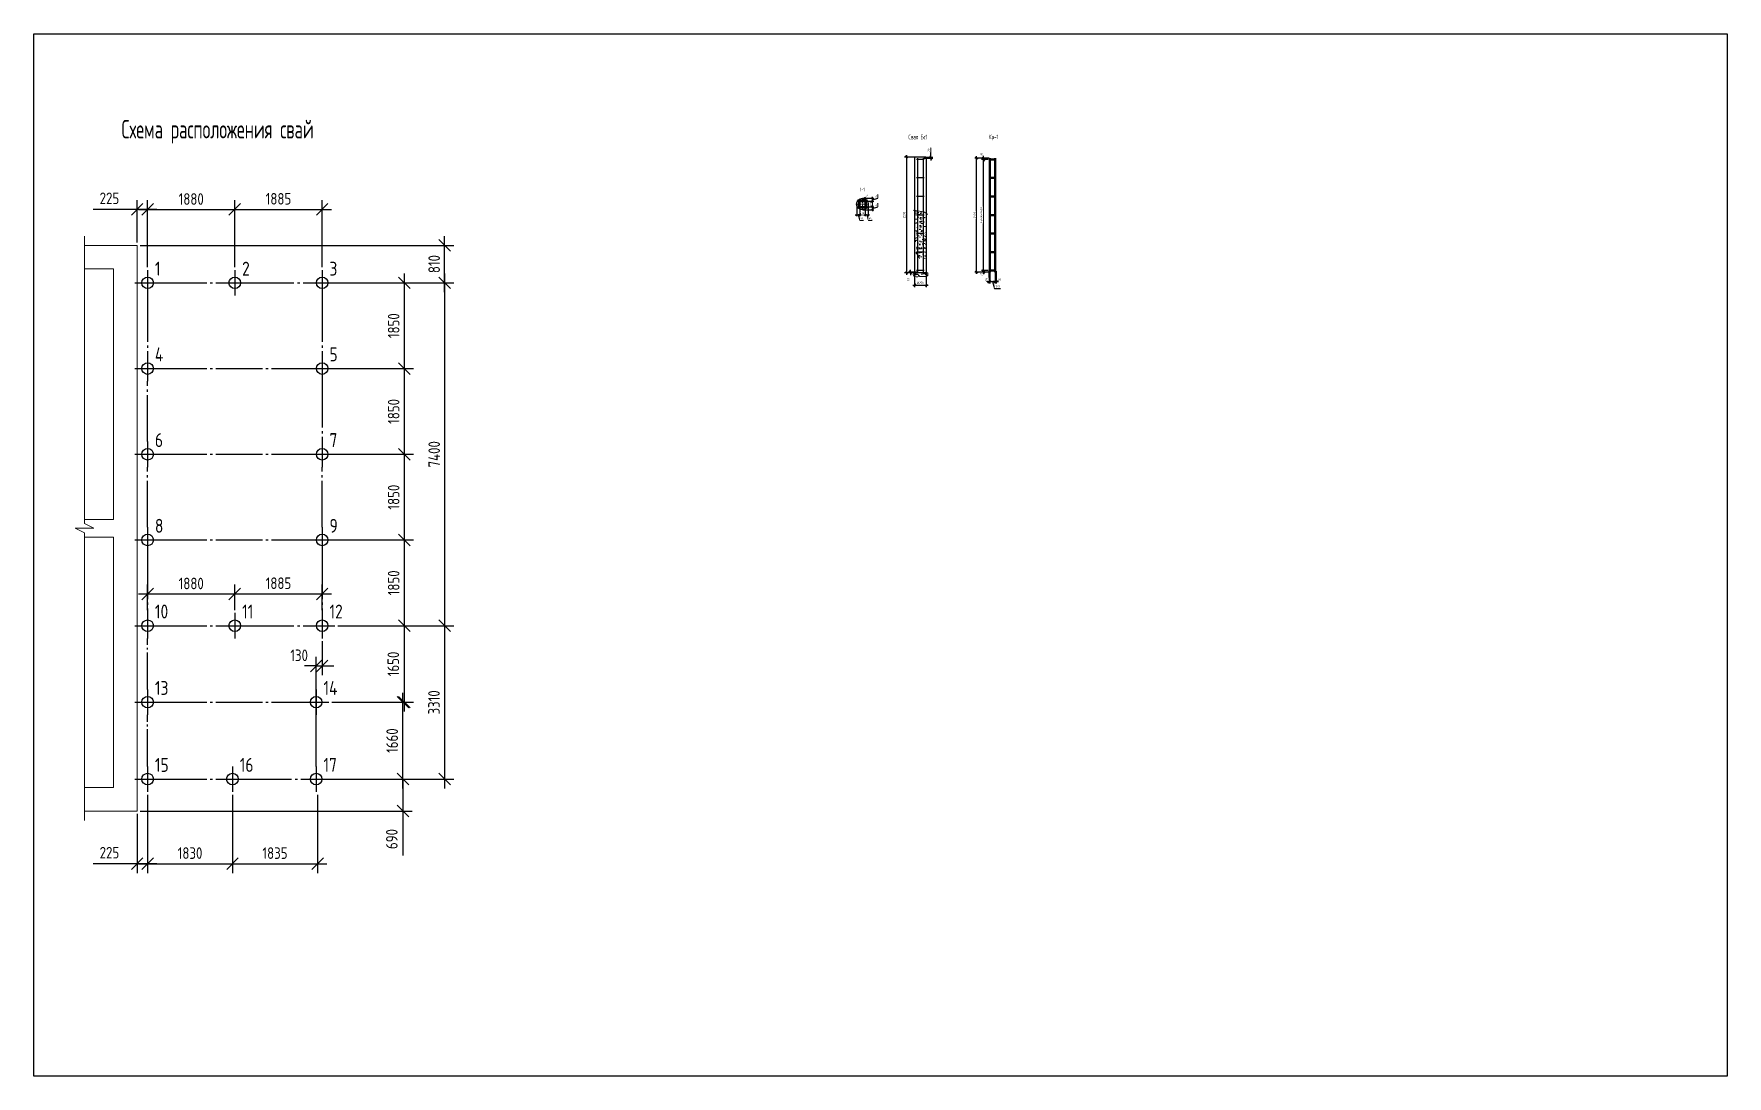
# Model space of a CAD drawing. Header units: millimetres. Extents: x -69913 to 106360, y -63759 to 35456.
# Drawn here: x 40483 to 77007, y -5721 to 16775 of the extents above; entities that cross this region are included whole.
import ezdxf
from ezdxf.lldxf.tags import DXFTag

# ---------------------------------------------------------------- set-up
doc = ezdxf.new("R2010")
doc.units = ezdxf.units.MM
doc.header["$MEASUREMENT"] = 0
for name, pattern in [('CENTER', [50.8, 31.75, -6.35, 6.35, -6.35]), ('CENTER2', [28.575, 19.05, -3.175, 3.175, -3.175]), ('ГОСТ 2.303 5', [24, 20, -1.5, 1, -1.5])]:
    doc.linetypes.add(name, pattern=pattern)
for name, color, linetype, lineweight in [('Арматура', 1, 'Continuous', 50), ('Кирпич силикат', 31, 'Continuous', 30), ('МОНОЛИТ', 2, 'Continuous', 30), ('ОСИ', 211, 'CENTER', 15), ('размерная', 5, 'Continuous', 15), ('размеры', 4, 'Continuous', 15), ('текст', 1, 'Continuous', 25), ('тонкая', 4, 'Continuous', 20), ('штриховка', 8, 'Continuous', 20)]:
    doc.layers.add(name, color=color, linetype=linetype, lineweight=lineweight)
doc.styles.add('style2', font='CS_Gost2304.shx')
doc.styles.add('ГОСТ 2.304', font='CS_Gost2304.shx')
tags = doc.linetypes.add('HIDDEN2', pattern=[4.7625, 3.175, -1.5875]).pattern_tags.tags
tags[6:7] = [DXFTag(74, 4), DXFTag(75, 0), DXFTag(340, '0'), DXFTag(46, 1.0), DXFTag(50, 0.0), DXFTag(44, 0.0), DXFTag(45, 0.0)]
tags[4:5] = [DXFTag(74, 4), DXFTag(75, 0), DXFTag(340, '0'), DXFTag(46, 1.0), DXFTag(50, 0.0), DXFTag(44, 0.0), DXFTag(45, 0.0)]
doc.dimstyles.new('СПДС', dxfattribs={"dimscale": 100, "dimtxt": 2.5, "dimasz": 2.5, "dimexe": 2, "dimexo": 0.625, "dimgap": 1, "dimtad": 1, "dimdec": 0, "dimtxsty": 'ГОСТ 2.304', "dimblk": 'OBLIQUE', "dimblk1": 'OBLIQUE', "dimblk2": 'OBLIQUE', "dimcen": 2.5, "dimdle": 2, "dimadec": 0, "dimazin": 2, "dimtfac": 0.75, "dimtdec": 4, "dimtmove": 1, "dimatfit": 3, "dimfxl": 1, "dimtfill": 1, "dimtolj": 1, "dimarcsym": 1})

msp = doc.modelspace()

# ---------------------------------------------------------------- texts
at = {"layer": 'текст', "color": 0, "linetype": 'Continuous', "lineweight": 25, "ltscale": 50, "style": 'style2', "width": 0.8}
msp.add_text('Схема расположения свай', height=400, dxfattribs=at).set_placement((42374.9, 14517.8))
at = {"layer": 'текст', "color": 0, "linetype": 'Continuous', "lineweight": 25, "ltscale": 20, "style": 'style2', "width": 0.8}
for s, p in [(' Свая Бс1', (59299.4, 14498.6)), ('Кр-1', (61081, 14501.7))]:
    msp.add_text(s, height=100, dxfattribs=at).set_placement(p)

# ---------------------------------------------------------------- blocks, each defined once
blk = doc.blocks.new('_Oblique')
at = {"color": 0, "linetype": 'ByBlock', "lineweight": -2}
blk.add_line((-0.5, -0.5), (0.5, 0.5), dxfattribs=at)
blk = doc.blocks.new('*D115')
at = {"layer": 'размеры', "color": 0, "lineweight": -2, "ltscale": 50, "transparency": 16777216}
for p, q in [((42937, 353), (42937, -1337)), ((44767, 353), (44767, -1337)), ((42737, -1137), (44967, -1137))]:
    blk.add_line(p, q, dxfattribs=at)
at = {"layer": 'размеры', "color": 0, "lineweight": -2, "ltscale": 50, "transparency": 16777216, "xscale": 250, "yscale": 250, "zscale": 250, "rotation": 180}
blk.add_blockref('_Oblique', (42937, -1137), dxfattribs=at)
at = {"layer": 'размеры', "color": 0, "lineweight": -2, "ltscale": 50, "transparency": 16777216, "xscale": 250, "yscale": 250, "zscale": 250}
blk.add_blockref('_Oblique', (44767, -1137), dxfattribs=at)
at = {"layer": 'размеры', "color": 0, "ltscale": 50, "transparency": 16777216, "insert": (43852, -907), "char_height": 250, "attachment_point": 5, "style": 'ГОСТ 2.304', "bg_fill": 3, "box_fill_scale": 1.25, "bg_fill_color": 256, "bg_fill_true_color": 13158600, "bg_fill_transparency": 0}
blk.add_mtext('\\A1;1830', dxfattribs=at)
blk = doc.blocks.new('*D116')
at = {"layer": 'размеры', "color": 0, "lineweight": -2, "ltscale": 50, "transparency": 16777216}
for p, q in [((44767, 353), (44767, -1337)), ((46602, 353), (46602, -1337)), ((44567, -1137), (46802, -1137))]:
    blk.add_line(p, q, dxfattribs=at)
at = {"layer": 'размеры', "color": 0, "lineweight": -2, "ltscale": 50, "transparency": 16777216, "xscale": 250, "yscale": 250, "zscale": 250, "rotation": 180}
blk.add_blockref('_Oblique', (44767, -1137), dxfattribs=at)
at = {"layer": 'размеры', "color": 0, "lineweight": -2, "ltscale": 50, "transparency": 16777216, "xscale": 250, "yscale": 250, "zscale": 250}
blk.add_blockref('_Oblique', (46602, -1137), dxfattribs=at)
at = {"layer": 'размеры', "color": 0, "ltscale": 50, "transparency": 16777216, "insert": (45684, -907), "char_height": 250, "attachment_point": 5, "style": 'ГОСТ 2.304', "bg_fill": 3, "box_fill_scale": 1.25, "bg_fill_color": 256, "bg_fill_true_color": 13158600, "bg_fill_transparency": 0}
blk.add_mtext('\\A1;1835', dxfattribs=at)
blk = doc.blocks.new('свая')
at = {"layer": 'МОНОЛИТ', "ltscale": 100}
blk.add_circle((0, 0), 125, dxfattribs=at)
at = {"layer": 'ОСИ', "linetype": 'ГОСТ 2.303 5', "lineweight": 25, "ltscale": 50}
for p, q in [((-275, 0), (275, 0)), ((0, 275), (0, -275))]:
    blk.add_line(p, q, dxfattribs=at)
at = {"layer": 'текст', "ltscale": 50, "style": 'ГОСТ 2.304'}
blk.add_attdef('НОМЕР_СВАИ', (158, 156), '', height=300, dxfattribs=at)
blk = doc.blocks.new('*D118')
at = {"layer": 'размеры', "color": 0, "lineweight": -2, "ltscale": 50, "transparency": 16777216}
for p, q in [((46964, 11401), (49543, 11401)), ((49343, 11601), (49343, 3801)), ((47039, 4001), (49543, 4001))]:
    blk.add_line(p, q, dxfattribs=at)
at = {"layer": 'размеры', "color": 0, "lineweight": -2, "ltscale": 50, "transparency": 16777216, "xscale": 250, "yscale": 250, "zscale": 250}
for p, rotation in [((49343, 11401), 90), ((49343, 4001), 270)]:
    blk.add_blockref('_Oblique', p, dxfattribs=dict(at, rotation=rotation))
at = {"layer": 'размеры', "color": 0, "ltscale": 50, "transparency": 16777216, "insert": (49118, 7701), "char_height": 250, "attachment_point": 5, "rotation": 90, "style": 'ГОСТ 2.304', "bg_fill": 3, "box_fill_scale": 1.25, "bg_fill_color": 256, "bg_fill_true_color": 13158600, "bg_fill_transparency": 0}
blk.add_mtext('\\A1;7400', dxfattribs=at)
blk = doc.blocks.new('*D119')
at = {"layer": 'размеры', "color": 0, "lineweight": -2, "ltscale": 50, "transparency": 16777216}
for p, q in [((46964, 11401), (48674, 11401)), ((48474, 11601), (48474, 9351)), ((46964, 9551), (48674, 9551))]:
    blk.add_line(p, q, dxfattribs=at)
at = {"layer": 'размеры', "color": 0, "lineweight": -2, "ltscale": 50, "transparency": 16777216, "xscale": 250, "yscale": 250, "zscale": 250}
for p, rotation in [((48474, 11401), 90), ((48474, 9551), 270)]:
    blk.add_blockref('_Oblique', p, dxfattribs=dict(at, rotation=rotation))
at = {"layer": 'размеры', "color": 0, "ltscale": 50, "transparency": 16777216, "insert": (48244, 10476), "char_height": 250, "attachment_point": 5, "rotation": 90, "style": 'ГОСТ 2.304', "bg_fill": 3, "box_fill_scale": 1.25, "bg_fill_color": 256, "bg_fill_true_color": 13158600, "bg_fill_transparency": 0}
blk.add_mtext('\\A1;1850', dxfattribs=at)
blk = doc.blocks.new('*D120')
at = {"layer": 'размеры', "color": 0, "lineweight": -2, "ltscale": 50, "transparency": 16777216}
for p, q in [((46964, 9551), (48674, 9551)), ((48474, 9751), (48474, 7501)), ((46964, 7701), (48674, 7701))]:
    blk.add_line(p, q, dxfattribs=at)
at = {"layer": 'размеры', "color": 0, "lineweight": -2, "ltscale": 50, "transparency": 16777216, "xscale": 250, "yscale": 250, "zscale": 250}
for p, rotation in [((48474, 9551), 90), ((48474, 7701), 270)]:
    blk.add_blockref('_Oblique', p, dxfattribs=dict(at, rotation=rotation))
at = {"layer": 'размеры', "color": 0, "ltscale": 50, "transparency": 16777216, "insert": (48244, 8626), "char_height": 250, "attachment_point": 5, "rotation": 90, "style": 'ГОСТ 2.304', "bg_fill": 3, "box_fill_scale": 1.25, "bg_fill_color": 256, "bg_fill_true_color": 13158600, "bg_fill_transparency": 0}
blk.add_mtext('\\A1;1850', dxfattribs=at)
blk = doc.blocks.new('*D121')
at = {"layer": 'размеры', "color": 0, "lineweight": -2, "ltscale": 50, "transparency": 16777216}
for p, q in [((46964, 7701), (48674, 7701)), ((48474, 7901), (48474, 5651)), ((46964, 5851), (48674, 5851))]:
    blk.add_line(p, q, dxfattribs=at)
at = {"layer": 'размеры', "color": 0, "lineweight": -2, "ltscale": 50, "transparency": 16777216, "xscale": 250, "yscale": 250, "zscale": 250}
for p, rotation in [((48474, 7701), 90), ((48474, 5851), 270)]:
    blk.add_blockref('_Oblique', p, dxfattribs=dict(at, rotation=rotation))
at = {"layer": 'размеры', "color": 0, "ltscale": 50, "transparency": 16777216, "insert": (48244, 6776), "char_height": 250, "attachment_point": 5, "rotation": 90, "style": 'ГОСТ 2.304', "bg_fill": 3, "box_fill_scale": 1.25, "bg_fill_color": 256, "bg_fill_true_color": 13158600, "bg_fill_transparency": 0}
blk.add_mtext('\\A1;1850', dxfattribs=at)
blk = doc.blocks.new('*D122')
at = {"layer": 'размеры', "color": 0, "lineweight": -2, "ltscale": 50, "transparency": 16777216}
for p, q in [((46964, 5851), (48674, 5851)), ((48474, 6051), (48474, 3801)), ((47039, 4001), (48674, 4001))]:
    blk.add_line(p, q, dxfattribs=at)
at = {"layer": 'размеры', "color": 0, "lineweight": -2, "ltscale": 50, "transparency": 16777216, "xscale": 250, "yscale": 250, "zscale": 250}
for p, rotation in [((48474, 5851), 90), ((48474, 4001), 270)]:
    blk.add_blockref('_Oblique', p, dxfattribs=dict(at, rotation=rotation))
at = {"layer": 'размеры', "color": 0, "ltscale": 50, "transparency": 16777216, "insert": (48244, 4926), "char_height": 250, "attachment_point": 5, "rotation": 90, "style": 'ГОСТ 2.304', "bg_fill": 3, "box_fill_scale": 1.25, "bg_fill_color": 256, "bg_fill_true_color": 13158600, "bg_fill_transparency": 0}
blk.add_mtext('\\A1;1850', dxfattribs=at)
blk = doc.blocks.new('*D123')
at = {"layer": 'размеры', "color": 0, "lineweight": -2, "ltscale": 50, "transparency": 16777216}
for p, q in [((49343, 4201), (49343, 491)), ((47039, 4001), (49543, 4001)), ((46909, 691), (49543, 691))]:
    blk.add_line(p, q, dxfattribs=at)
at = {"layer": 'размеры', "color": 0, "lineweight": -2, "ltscale": 50, "transparency": 16777216, "xscale": 250, "yscale": 250, "zscale": 250}
for p, rotation in [((49343, 4001), 90), ((49343, 691), 270)]:
    blk.add_blockref('_Oblique', p, dxfattribs=dict(at, rotation=rotation))
at = {"layer": 'размеры', "color": 0, "ltscale": 50, "transparency": 16777216, "insert": (49113, 2346), "char_height": 250, "attachment_point": 5, "rotation": 90, "style": 'ГОСТ 2.304', "bg_fill": 3, "box_fill_scale": 1.25, "bg_fill_color": 256, "bg_fill_true_color": 13158600, "bg_fill_transparency": 0}
blk.add_mtext('\\A1;3310', dxfattribs=at)
blk = doc.blocks.new('*D124')
at = {"layer": 'размеры', "color": 0, "lineweight": -2, "ltscale": 50, "transparency": 16777216}
for p, q in [((48474, 4201), (48474, 2151)), ((47039, 4001), (48674, 4001)), ((47039, 2351), (48674, 2351))]:
    blk.add_line(p, q, dxfattribs=at)
at = {"layer": 'размеры', "color": 0, "lineweight": -2, "ltscale": 50, "transparency": 16777216, "xscale": 250, "yscale": 250, "zscale": 250}
for p, rotation in [((48474, 4001), 90), ((48474, 2351), 270)]:
    blk.add_blockref('_Oblique', p, dxfattribs=dict(at, rotation=rotation))
at = {"layer": 'размеры', "color": 0, "ltscale": 50, "transparency": 16777216, "insert": (48236, 3176), "char_height": 250, "attachment_point": 5, "rotation": 90, "style": 'ГОСТ 2.304', "bg_fill": 3, "box_fill_scale": 1.25, "bg_fill_color": 256, "bg_fill_true_color": 13158600, "bg_fill_transparency": 0}
blk.add_mtext('\\A1;1650', dxfattribs=at)
blk = doc.blocks.new('*D125')
at = {"layer": 'размеры', "color": 0, "lineweight": -2, "ltscale": 100, "transparency": 16777216}
for p, q in [((42937, 353), (42937, -1337)), ((42712, -62), (42712, -1337)), ((42712, -1137), (41764, -1137)), ((43137, -1137), (42712, -1137))]:
    blk.add_line(p, q, dxfattribs=at)
at = {"layer": 'размеры', "color": 0, "lineweight": -2, "ltscale": 100, "transparency": 16777216, "xscale": 250, "yscale": 250, "zscale": 250, "rotation": 180}
blk.add_blockref('_Oblique', (42712, -1137), dxfattribs=at)
at = {"layer": 'размеры', "color": 0, "lineweight": -2, "ltscale": 100, "transparency": 16777216, "xscale": 250, "yscale": 250, "zscale": 250}
blk.add_blockref('_Oblique', (42937, -1137), dxfattribs=at)
at = {"layer": 'размеры', "color": 0, "ltscale": 100, "transparency": 16777216, "insert": (42113, -898), "char_height": 250, "attachment_point": 5, "style": 'ГОСТ 2.304', "bg_fill": 3, "box_fill_scale": 1.25, "bg_fill_color": 256, "bg_fill_true_color": 13158600, "bg_fill_transparency": 0}
blk.add_mtext('\\A1;225', dxfattribs=at)
blk = doc.blocks.new('*D126')
at = {"layer": 'размеры', "color": 0, "lineweight": -2, "ltscale": 100, "transparency": 16777216}
for p, q in [((46909, 2351), (48644, 2351)), ((48444, 491), (48444, 2551)), ((46909, 691), (48644, 691))]:
    blk.add_line(p, q, dxfattribs=at)
at = {"layer": 'размеры', "color": 0, "lineweight": -2, "ltscale": 100, "transparency": 16777216, "xscale": 250, "yscale": 250, "zscale": 250}
for p, rotation in [((48444, 2351), 90), ((48444, 691), 270)]:
    blk.add_blockref('_Oblique', p, dxfattribs=dict(at, rotation=rotation))
at = {"layer": 'размеры', "color": 0, "ltscale": 100, "transparency": 16777216, "insert": (48212, 1521), "char_height": 250, "attachment_point": 5, "rotation": 90, "style": 'ГОСТ 2.304', "bg_fill": 3, "box_fill_scale": 1.25, "bg_fill_color": 256, "bg_fill_true_color": 13158600, "bg_fill_transparency": 0}
blk.add_mtext('\\A1;1660', dxfattribs=at)
blk = doc.blocks.new('*D127')
at = {"layer": 'размеры', "color": 0, "lineweight": -2, "ltscale": 100, "transparency": 16777216}
for p, q in [((42712, 12272), (42712, 13185)), ((42937, 11739), (42937, 13185)), ((42712, 12985), (41764, 12985)), ((43137, 12985), (42712, 12985))]:
    blk.add_line(p, q, dxfattribs=at)
at = {"layer": 'размеры', "color": 0, "lineweight": -2, "ltscale": 100, "transparency": 16777216, "xscale": 250, "yscale": 250, "zscale": 250, "rotation": 180}
blk.add_blockref('_Oblique', (42712, 12985), dxfattribs=at)
at = {"layer": 'размеры', "color": 0, "lineweight": -2, "ltscale": 100, "transparency": 16777216, "xscale": 250, "yscale": 250, "zscale": 250}
blk.add_blockref('_Oblique', (42937, 12985), dxfattribs=at)
at = {"layer": 'размеры', "color": 0, "ltscale": 100, "transparency": 16777216, "insert": (42113, 13225), "char_height": 250, "attachment_point": 5, "style": 'ГОСТ 2.304', "bg_fill": 3, "box_fill_scale": 1.25, "bg_fill_color": 256, "bg_fill_true_color": 13158600, "bg_fill_transparency": 0}
blk.add_mtext('\\A1;225', dxfattribs=at)
blk = doc.blocks.new('*D128')
at = {"layer": 'размеры', "color": 0, "lineweight": -2, "ltscale": 100, "transparency": 16777216}
for p, q in [((42937, 11739), (42937, 13185)), ((44817, 11739), (44817, 13185)), ((42737, 12985), (45017, 12985))]:
    blk.add_line(p, q, dxfattribs=at)
at = {"layer": 'размеры', "color": 0, "lineweight": -2, "ltscale": 100, "transparency": 16777216, "xscale": 250, "yscale": 250, "zscale": 250, "rotation": 180}
blk.add_blockref('_Oblique', (42937, 12985), dxfattribs=at)
at = {"layer": 'размеры', "color": 0, "lineweight": -2, "ltscale": 100, "transparency": 16777216, "xscale": 250, "yscale": 250, "zscale": 250}
blk.add_blockref('_Oblique', (44817, 12985), dxfattribs=at)
at = {"layer": 'размеры', "color": 0, "ltscale": 100, "transparency": 16777216, "insert": (43877, 13210), "char_height": 250, "attachment_point": 5, "style": 'ГОСТ 2.304', "bg_fill": 3, "box_fill_scale": 1.25, "bg_fill_color": 256, "bg_fill_true_color": 13158600, "bg_fill_transparency": 0}
blk.add_mtext('\\A1;1880', dxfattribs=at)
blk = doc.blocks.new('*D129')
at = {"layer": 'размеры', "color": 0, "lineweight": -2, "ltscale": 100, "transparency": 16777216}
for p, q in [((44817, 11739), (44817, 13185)), ((46702, 11739), (46702, 13185)), ((44617, 12985), (46902, 12985))]:
    blk.add_line(p, q, dxfattribs=at)
at = {"layer": 'размеры', "color": 0, "lineweight": -2, "ltscale": 100, "transparency": 16777216, "xscale": 250, "yscale": 250, "zscale": 250, "rotation": 180}
blk.add_blockref('_Oblique', (44817, 12985), dxfattribs=at)
at = {"layer": 'размеры', "color": 0, "lineweight": -2, "ltscale": 100, "transparency": 16777216, "xscale": 250, "yscale": 250, "zscale": 250}
blk.add_blockref('_Oblique', (46702, 12985), dxfattribs=at)
at = {"layer": 'размеры', "color": 0, "ltscale": 100, "transparency": 16777216, "insert": (45759, 13215), "char_height": 250, "attachment_point": 5, "style": 'ГОСТ 2.304', "bg_fill": 3, "box_fill_scale": 1.25, "bg_fill_color": 256, "bg_fill_true_color": 13158600, "bg_fill_transparency": 0}
blk.add_mtext('\\A1;1885', dxfattribs=at)
blk = doc.blocks.new('*D142')
at = {"layer": 'размерная', "color": 0, "lineweight": -2, "ltscale": 15, "transparency": 16777216}
for p, q in [((59529, 11635), (59350, 11635)), ((59468, 11615), (59350, 11615)), ((59390, 11635), (59390, 11685)), ((59390, 11615), (59390, 11565))]:
    blk.add_line(p, q, dxfattribs=at)
at = {"layer": 'размерная', "color": 0, "ltscale": 15, "transparency": 16777216, "insert": (59344, 11470), "char_height": 50, "attachment_point": 5, "rotation": 90, "style": 'ГОСТ 2.304', "bg_fill": 3, "box_fill_scale": 1.25, "bg_fill_color": 256, "bg_fill_true_color": 13158600, "bg_fill_transparency": 0}
blk.add_mtext('\\A1;20', dxfattribs=at)
at = {"layer": 'размерная', "color": 0, "lineweight": -2, "ltscale": 15, "transparency": 16777216}
blk.add_line((59390, 11615), (59390, 11635), dxfattribs=at)
at = {"layer": 'размерная', "color": 0, "lineweight": -2, "ltscale": 15, "transparency": 16777216, "xscale": 50, "yscale": 50, "zscale": 50}
for p, rotation in [((59390, 11635), 270), ((59390, 11615), 90)]:
    blk.add_blockref('_Oblique', p, dxfattribs=dict(at, rotation=rotation))
blk = doc.blocks.new('*D143')
at = {"layer": 'размерная', "color": 0, "lineweight": -2, "ltscale": 15, "transparency": 16777216}
for p, q in [((59468, 14115), (59263, 14115)), ((59303, 14155), (59303, 11575)), ((59468, 11615), (59263, 11615))]:
    blk.add_line(p, q, dxfattribs=at)
at = {"layer": 'размерная', "color": 0, "lineweight": -2, "ltscale": 15, "transparency": 16777216, "xscale": 50, "yscale": 50, "zscale": 50}
for p, rotation in [((59303, 14115), 90), ((59303, 11615), 270)]:
    blk.add_blockref('_Oblique', p, dxfattribs=dict(at, rotation=rotation))
at = {"layer": 'размерная', "color": 0, "ltscale": 15, "transparency": 16777216, "insert": (59255, 12865), "char_height": 50, "attachment_point": 5, "rotation": 90, "style": 'ГОСТ 2.304', "bg_fill": 3, "box_fill_scale": 1.25, "bg_fill_color": 256, "bg_fill_true_color": 13158600, "bg_fill_transparency": 0}
blk.add_mtext('\\A1;2500', dxfattribs=at)
blk = doc.blocks.new('*D144')
at = {"layer": 'размерная', "color": 0, "lineweight": -2, "ltscale": 15, "transparency": 16777216}
for p, q in [((59831, 14115), (59831, 14315)), ((59681, 14095), (59871, 14095)), ((59743, 14115), (59871, 14115)), ((59831, 14095), (59831, 14115)), ((59831, 14095), (59831, 14045))]:
    blk.add_line(p, q, dxfattribs=at)
at = {"layer": 'размерная', "color": 0, "lineweight": -2, "ltscale": 15, "transparency": 16777216, "xscale": 50, "yscale": 50, "zscale": 50}
for p, rotation in [((59831, 14115), 270), ((59831, 14095), 90)]:
    blk.add_blockref('_Oblique', p, dxfattribs=dict(at, rotation=rotation))
at = {"layer": 'размерная', "color": 0, "ltscale": 15, "transparency": 16777216, "insert": (59784, 14265), "char_height": 50, "attachment_point": 5, "rotation": 90, "style": 'ГОСТ 2.304', "bg_fill": 3, "box_fill_scale": 1.25, "bg_fill_color": 256, "bg_fill_true_color": 13158600, "bg_fill_transparency": 0}
blk.add_mtext('\\A1;20', dxfattribs=at)
blk = doc.blocks.new('*D145')
at = {"layer": 'размерная', "color": 0, "lineweight": -2, "ltscale": 15, "transparency": 16777216}
for p, q in [((59440, 11351), (59770, 11351)), ((59480, 11602), (59480, 11311)), ((59730, 11602), (59730, 11311))]:
    blk.add_line(p, q, dxfattribs=at)
at = {"layer": 'размерная', "color": 0, "lineweight": -2, "ltscale": 15, "transparency": 16777216, "xscale": 50, "yscale": 50, "zscale": 50, "rotation": 180}
blk.add_blockref('_Oblique', (59480, 11351), dxfattribs=at)
at = {"layer": 'размерная', "color": 0, "lineweight": -2, "ltscale": 15, "transparency": 16777216, "xscale": 50, "yscale": 50, "zscale": 50}
blk.add_blockref('_Oblique', (59730, 11351), dxfattribs=at)
at = {"layer": 'размерная', "color": 0, "ltscale": 15, "transparency": 16777216, "insert": (59605, 11399), "char_height": 50, "attachment_point": 5, "style": 'ГОСТ 2.304', "bg_fill": 3, "box_fill_scale": 1.25, "bg_fill_color": 256, "bg_fill_true_color": 13158600, "bg_fill_transparency": 0}
blk.add_mtext('\\A1;{\\Q0;%%C}250', dxfattribs=at)
blk = doc.blocks.new('*D130')
at = {"layer": 'размерная', "color": 0, "lineweight": -2, "ltscale": 15, "transparency": 16777216}
for p, q in [((58425, 13161), (58601, 13161)), ((58571, 13011), (58571, 13191)), ((58425, 13041), (58601, 13041))]:
    blk.add_line(p, q, dxfattribs=at)
at = {"layer": 'размерная', "color": 0, "lineweight": -2, "ltscale": 15, "transparency": 16777216, "xscale": 37.5, "yscale": 37.5, "zscale": 37.5}
for p, rotation in [((58571, 13161), 90), ((58571, 13041), 270)]:
    blk.add_blockref('_Oblique', p, dxfattribs=dict(at, rotation=rotation))
at = {"layer": 'размерная', "color": 0, "ltscale": 15, "transparency": 16777216, "insert": (58536, 13101), "char_height": 37.5, "attachment_point": 5, "rotation": 90, "style": 'ГОСТ 2.304', "bg_fill": 3, "box_fill_scale": 1.25, "bg_fill_color": 256, "bg_fill_true_color": 13158600, "bg_fill_transparency": 0}
blk.add_mtext('\\A1;120', dxfattribs=at)
blk = doc.blocks.new('*D131')
at = {"layer": 'размерная', "color": 0, "lineweight": -2, "ltscale": 15, "transparency": 16777216}
for p, q in [((58365, 13226), (58601, 13226)), ((58425, 13161), (58601, 13161)), ((58571, 13131), (58571, 13256)), ((58571, 13193), (58685, 13228)), ((58685, 13228), (58685, 13307))]:
    blk.add_line(p, q, dxfattribs=at)
at = {"layer": 'размерная', "color": 0, "ltscale": 15, "transparency": 16777216, "insert": (58650, 13267), "char_height": 37.5, "attachment_point": 5, "rotation": 90, "style": 'ГОСТ 2.304', "bg_fill": 3, "box_fill_scale": 1.25, "bg_fill_color": 256, "bg_fill_true_color": 13158600, "bg_fill_transparency": 0}
blk.add_mtext('\\A1;65', dxfattribs=at)
at = {"layer": 'размерная', "color": 0, "lineweight": -2, "ltscale": 15, "transparency": 16777216, "xscale": 37.5, "yscale": 37.5, "zscale": 37.5}
for p, rotation in [((58571, 13226), 90), ((58571, 13161), 270)]:
    blk.add_blockref('_Oblique', p, dxfattribs=dict(at, rotation=rotation))
blk = doc.blocks.new('*D132')
at = {"layer": 'размерная', "color": 0, "lineweight": -2, "ltscale": 15, "transparency": 16777216}
for p, q in [((58365, 12976), (58601, 12976)), ((58425, 13041), (58601, 13041)), ((58571, 13071), (58571, 12946)), ((58571, 13008), (58685, 13043)), ((58685, 13043), (58685, 13122))]:
    blk.add_line(p, q, dxfattribs=at)
at = {"layer": 'размерная', "color": 0, "ltscale": 15, "transparency": 16777216, "insert": (58650, 13082), "char_height": 37.5, "attachment_point": 5, "rotation": 90, "style": 'ГОСТ 2.304', "bg_fill": 3, "box_fill_scale": 1.25, "bg_fill_color": 256, "bg_fill_true_color": 13158600, "bg_fill_transparency": 0}
blk.add_mtext('\\A1;65', dxfattribs=at)
at = {"layer": 'размерная', "color": 0, "lineweight": -2, "ltscale": 15, "transparency": 16777216, "xscale": 37.5, "yscale": 37.5, "zscale": 37.5}
for p, rotation in [((58571, 13041), 90), ((58571, 12976), 270)]:
    blk.add_blockref('_Oblique', p, dxfattribs=dict(at, rotation=rotation))
blk = doc.blocks.new('*D133')
at = {"layer": 'размерная', "color": 0, "lineweight": -2, "ltscale": 15, "transparency": 16777216}
for p, q in [((58363, 13172), (58433, 13242)), ((58409, 13168), (58363, 13214)), ((58438, 13196), (58391, 13242))]:
    blk.add_line(p, q, dxfattribs=at)
at = {"layer": 'размерная', "color": 0, "ltscale": 15, "transparency": 16777216, "insert": (58443, 13282), "char_height": 37.5, "attachment_point": 5, "rotation": 45, "style": 'ГОСТ 2.304', "bg_fill": 3, "box_fill_scale": 1.25, "bg_fill_color": 256, "bg_fill_true_color": 13158600, "bg_fill_transparency": 0}
blk.add_mtext('\\A1;40', dxfattribs=at)
at = {"layer": 'размерная', "color": 0, "lineweight": -2, "ltscale": 15, "transparency": 16777216, "xscale": 37.5, "yscale": 37.5, "zscale": 37.5}
for p, rotation in [((58384, 13193), 224.9999999548879), ((58412, 13221), 44.99999995488781)]:
    blk.add_blockref('_Oblique', p, dxfattribs=dict(at, rotation=rotation))
blk = doc.blocks.new('*D134')
at = {"layer": 'размерная', "color": 0, "lineweight": -2, "ltscale": 15, "transparency": 16777216}
for p, q in [((58386, 12868), (58511, 12868)), ((58416, 13032), (58416, 12838)), ((58448, 12868), (58483, 12754)), ((58481, 13092), (58481, 12838)), ((58483, 12754), (58562, 12754))]:
    blk.add_line(p, q, dxfattribs=at)
at = {"layer": 'размерная', "color": 0, "ltscale": 15, "transparency": 16777216, "insert": (58522, 12789), "char_height": 37.5, "attachment_point": 5, "style": 'ГОСТ 2.304', "bg_fill": 3, "box_fill_scale": 1.25, "bg_fill_color": 256, "bg_fill_true_color": 13158600, "bg_fill_transparency": 0}
blk.add_mtext('\\A1;65', dxfattribs=at)
at = {"layer": 'размерная', "color": 0, "lineweight": -2, "ltscale": 15, "transparency": 16777216, "xscale": 37.5, "yscale": 37.5, "zscale": 37.5, "rotation": 180}
blk.add_blockref('_Oblique', (58416, 12868), dxfattribs=at)
at = {"layer": 'размерная', "color": 0, "lineweight": -2, "ltscale": 15, "transparency": 16777216, "xscale": 37.5, "yscale": 37.5, "zscale": 37.5}
blk.add_blockref('_Oblique', (58481, 12868), dxfattribs=at)
blk = doc.blocks.new('*D135')
at = {"layer": 'размерная', "color": 0, "lineweight": -2, "ltscale": 15, "transparency": 16777216}
for p, q in [((58446, 12868), (58266, 12868)), ((58296, 13032), (58296, 12838)), ((58416, 13032), (58416, 12838))]:
    blk.add_line(p, q, dxfattribs=at)
at = {"layer": 'размерная', "color": 0, "lineweight": -2, "ltscale": 15, "transparency": 16777216, "xscale": 37.5, "yscale": 37.5, "zscale": 37.5, "rotation": 180}
blk.add_blockref('_Oblique', (58296, 12868), dxfattribs=at)
at = {"layer": 'размерная', "color": 0, "lineweight": -2, "ltscale": 15, "transparency": 16777216, "xscale": 37.5, "yscale": 37.5, "zscale": 37.5}
blk.add_blockref('_Oblique', (58416, 12868), dxfattribs=at)
at = {"layer": 'размерная', "color": 0, "ltscale": 15, "transparency": 16777216, "insert": (58356, 12903), "char_height": 37.5, "attachment_point": 5, "style": 'ГОСТ 2.304', "bg_fill": 3, "box_fill_scale": 1.25, "bg_fill_color": 256, "bg_fill_true_color": 13158600, "bg_fill_transparency": 0}
blk.add_mtext('\\A1;120', dxfattribs=at)
blk = doc.blocks.new('*D136')
at = {"layer": 'размерная', "color": 0, "lineweight": -2, "ltscale": 15, "transparency": 16777216}
for p, q in [((58201, 12868), (58326, 12868)), ((58231, 13092), (58231, 12838)), ((58263, 12868), (58298, 12754)), ((58296, 12913), (58296, 12838)), ((58298, 12754), (58377, 12754))]:
    blk.add_line(p, q, dxfattribs=at)
at = {"layer": 'размерная', "color": 0, "ltscale": 15, "transparency": 16777216, "insert": (58337, 12789), "char_height": 37.5, "attachment_point": 5, "style": 'ГОСТ 2.304', "bg_fill": 3, "box_fill_scale": 1.25, "bg_fill_color": 256, "bg_fill_true_color": 13158600, "bg_fill_transparency": 0}
blk.add_mtext('\\A1;65', dxfattribs=at)
at = {"layer": 'размерная', "color": 0, "lineweight": -2, "ltscale": 15, "transparency": 16777216, "xscale": 37.5, "yscale": 37.5, "zscale": 37.5, "rotation": 180}
blk.add_blockref('_Oblique', (58231, 12868), dxfattribs=at)
at = {"layer": 'размерная', "color": 0, "lineweight": -2, "ltscale": 15, "transparency": 16777216, "xscale": 37.5, "yscale": 37.5, "zscale": 37.5}
blk.add_blockref('_Oblique', (58296, 12868), dxfattribs=at)
blk = doc.blocks.new('*D137')
at = {"layer": 'размерная', "color": 0, "lineweight": -2, "ltscale": 20, "transparency": 16777216}
for p, q in [((60967, 11665), (60967, 11715)), ((61068, 11665), (60927, 11665)), ((61088, 11635), (60927, 11635)), ((60967, 11635), (60967, 11585))]:
    blk.add_line(p, q, dxfattribs=at)
at = {"layer": 'размерная', "color": 0, "ltscale": 20, "transparency": 16777216, "insert": (60921, 11585), "char_height": 50, "attachment_point": 5, "rotation": 90, "style": 'ГОСТ 2.304', "bg_fill": 3, "box_fill_scale": 1.25, "bg_fill_color": 256, "bg_fill_true_color": 13158600, "bg_fill_transparency": 0}
blk.add_mtext('\\A1;30', dxfattribs=at)
at = {"layer": 'размерная', "color": 0, "lineweight": -2, "ltscale": 20, "transparency": 16777216}
blk.add_line((60967, 11635), (60967, 11665), dxfattribs=at)
at = {"layer": 'размерная', "color": 0, "lineweight": -2, "ltscale": 20, "transparency": 16777216, "xscale": 50, "yscale": 50, "zscale": 50}
for p, rotation in [((60967, 11665), 270), ((60967, 11635), 90)]:
    blk.add_blockref('_Oblique', p, dxfattribs=dict(at, rotation=rotation))
blk = doc.blocks.new('*D146')
at = {"layer": 'размерная', "color": 0, "lineweight": -2, "ltscale": 20, "transparency": 16777216}
for p, q in [((61068, 14065), (60927, 14065)), ((60967, 11625), (60967, 14105)), ((61068, 11665), (60927, 11665))]:
    blk.add_line(p, q, dxfattribs=at)
at = {"layer": 'размерная', "color": 0, "lineweight": -2, "ltscale": 20, "transparency": 16777216, "xscale": 50, "yscale": 50, "zscale": 50}
for p, rotation in [((60967, 14065), 90), ((60967, 11665), 270)]:
    blk.add_blockref('_Oblique', p, dxfattribs=dict(at, rotation=rotation))
at = {"layer": 'размерная', "color": 0, "ltscale": 20, "transparency": 16777216, "insert": (60920, 12865), "char_height": 50, "attachment_point": 5, "rotation": 90, "style": 'ГОСТ 2.304', "bg_fill": 3, "box_fill_scale": 1.25, "bg_fill_color": 256, "bg_fill_true_color": 13158600, "bg_fill_transparency": 0}
blk.add_mtext('\\A1;6x400=2400', dxfattribs=at)
blk = doc.blocks.new('*D138')
at = {"layer": 'размерная', "color": 0, "lineweight": -2, "ltscale": 20, "transparency": 16777216}
for p, q in [((61088, 14095), (60927, 14095)), ((61068, 14065), (60927, 14065)), ((60967, 14095), (60967, 14145)), ((60967, 14065), (60967, 14015))]:
    blk.add_line(p, q, dxfattribs=at)
at = {"layer": 'размерная', "color": 0, "ltscale": 20, "transparency": 16777216, "insert": (60921, 14173), "char_height": 50, "attachment_point": 5, "rotation": 90, "style": 'ГОСТ 2.304', "bg_fill": 3, "box_fill_scale": 1.25, "bg_fill_color": 256, "bg_fill_true_color": 13158600, "bg_fill_transparency": 0}
blk.add_mtext('\\A1;30', dxfattribs=at)
at = {"layer": 'размерная', "color": 0, "lineweight": -2, "ltscale": 20, "transparency": 16777216}
blk.add_line((60967, 14065), (60967, 14095), dxfattribs=at)
at = {"layer": 'размерная', "color": 0, "lineweight": -2, "ltscale": 20, "transparency": 16777216, "xscale": 50, "yscale": 50, "zscale": 50}
for p, rotation in [((60967, 14095), 270), ((60967, 14065), 90)]:
    blk.add_blockref('_Oblique', p, dxfattribs=dict(at, rotation=rotation))
blk = doc.blocks.new('*D139')
at = {"layer": 'размерная', "color": 0, "lineweight": -2, "ltscale": 20, "transparency": 16777216}
for p, q in [((61060, 11429), (61260, 11429)), ((61100, 11623), (61100, 11389)), ((61160, 11429), (61205, 11279)), ((61220, 11623), (61220, 11389)), ((61205, 11279), (61332, 11279))]:
    blk.add_line(p, q, dxfattribs=at)
at = {"layer": 'размерная', "color": 0, "ltscale": 20, "transparency": 16777216, "insert": (61268, 11326), "char_height": 50, "attachment_point": 5, "style": 'ГОСТ 2.304', "bg_fill": 3, "box_fill_scale": 1.25, "bg_fill_color": 256, "bg_fill_true_color": 13158600, "bg_fill_transparency": 0}
blk.add_mtext('\\A1;120', dxfattribs=at)
at = {"layer": 'размерная', "color": 0, "lineweight": -2, "ltscale": 20, "transparency": 16777216, "xscale": 50, "yscale": 50, "zscale": 50, "rotation": 180}
blk.add_blockref('_Oblique', (61100, 11429), dxfattribs=at)
at = {"layer": 'размерная', "color": 0, "lineweight": -2, "ltscale": 20, "transparency": 16777216, "xscale": 50, "yscale": 50, "zscale": 50}
blk.add_blockref('_Oblique', (61220, 11429), dxfattribs=at)
blk = doc.blocks.new('*D140')
at = {"layer": 'размерная', "color": 0, "lineweight": -2, "ltscale": 20, "transparency": 16777216}
for p, q in [((61080, 11429), (61030, 11429)), ((61080, 11652), (61080, 11389)), ((61100, 11623), (61100, 11389)), ((61100, 11429), (61150, 11429))]:
    blk.add_line(p, q, dxfattribs=at)
at = {"layer": 'размерная', "color": 0, "ltscale": 20, "transparency": 16777216, "insert": (61030, 11476), "char_height": 50, "attachment_point": 5, "style": 'ГОСТ 2.304', "bg_fill": 3, "box_fill_scale": 1.25, "bg_fill_color": 256, "bg_fill_true_color": 13158600, "bg_fill_transparency": 0}
blk.add_mtext('\\A1;20', dxfattribs=at)
at = {"layer": 'размерная', "color": 0, "lineweight": -2, "ltscale": 20, "transparency": 16777216}
blk.add_line((61100, 11429), (61080, 11429), dxfattribs=at)
at = {"layer": 'размерная', "color": 0, "lineweight": -2, "ltscale": 20, "transparency": 16777216, "xscale": 50, "yscale": 50, "zscale": 50}
blk.add_blockref('_Oblique', (61080, 11429), dxfattribs=at)
at = {"layer": 'размерная', "color": 0, "lineweight": -2, "ltscale": 20, "transparency": 16777216, "xscale": 50, "yscale": 50, "zscale": 50, "rotation": 180}
blk.add_blockref('_Oblique', (61100, 11429), dxfattribs=at)
blk = doc.blocks.new('*D141')
at = {"layer": 'размерная', "color": 0, "lineweight": -2, "ltscale": 20, "transparency": 16777216}
for p, q in [((61220, 11429), (61170, 11429)), ((61220, 11623), (61220, 11389)), ((61240, 11652), (61240, 11389)), ((61240, 11429), (61290, 11429))]:
    blk.add_line(p, q, dxfattribs=at)
at = {"layer": 'размерная', "color": 0, "ltscale": 20, "transparency": 16777216, "insert": (61314, 11476), "char_height": 50, "attachment_point": 5, "style": 'ГОСТ 2.304', "bg_fill": 3, "box_fill_scale": 1.25, "bg_fill_color": 256, "bg_fill_true_color": 13158600, "bg_fill_transparency": 0}
blk.add_mtext('\\A1;20', dxfattribs=at)
at = {"layer": 'размерная', "color": 0, "lineweight": -2, "ltscale": 20, "transparency": 16777216}
blk.add_line((61220, 11429), (61240, 11429), dxfattribs=at)
at = {"layer": 'размерная', "color": 0, "lineweight": -2, "ltscale": 20, "transparency": 16777216, "xscale": 50, "yscale": 50, "zscale": 50}
blk.add_blockref('_Oblique', (61220, 11429), dxfattribs=at)
at = {"layer": 'размерная', "color": 0, "lineweight": -2, "ltscale": 20, "transparency": 16777216, "xscale": 50, "yscale": 50, "zscale": 50, "rotation": 180}
blk.add_blockref('_Oblique', (61240, 11429), dxfattribs=at)
blk = doc.blocks.new('*D147')
at = {"layer": 'размерная', "color": 0, "lineweight": -2, "ltscale": 20, "transparency": 16777216}
for p, q in [((61088, 14095), (60777, 14095)), ((60817, 11595), (60817, 14135)), ((61088, 11635), (60777, 11635))]:
    blk.add_line(p, q, dxfattribs=at)
at = {"layer": 'размерная', "color": 0, "lineweight": -2, "ltscale": 20, "transparency": 16777216, "xscale": 50, "yscale": 50, "zscale": 50}
for p, rotation in [((60817, 14095), 90), ((60817, 11635), 270)]:
    blk.add_blockref('_Oblique', p, dxfattribs=dict(at, rotation=rotation))
at = {"layer": 'размерная', "color": 0, "ltscale": 20, "transparency": 16777216, "insert": (60770, 12865), "char_height": 50, "attachment_point": 5, "rotation": 90, "style": 'ГОСТ 2.304', "bg_fill": 3, "box_fill_scale": 1.25, "bg_fill_color": 256, "bg_fill_true_color": 13158600, "bg_fill_transparency": 0}
blk.add_mtext('\\A1;2460', dxfattribs=at)
blk = doc.blocks.new('*D171')
at = {"layer": 'размеры', "color": 0, "lineweight": -2, "ltscale": 100, "transparency": 16777216}
for p, q in [((46634, 691), (48644, 691)), ((48444, 691), (48444, -200)), ((42774, 0), (48644, 0)), ((48444, 0), (48444, -956))]:
    blk.add_line(p, q, dxfattribs=at)
at = {"layer": 'размеры', "color": 0, "lineweight": -2, "ltscale": 100, "transparency": 16777216, "xscale": 250, "yscale": 250, "zscale": 250}
for p, rotation in [((48444, 691), 90), ((48444, 0), 270)]:
    blk.add_blockref('_Oblique', p, dxfattribs=dict(at, rotation=rotation))
at = {"layer": 'размеры', "color": 0, "ltscale": 100, "transparency": 16777216, "insert": (48204, -603), "char_height": 250, "attachment_point": 5, "rotation": 90, "style": 'ГОСТ 2.304', "bg_fill": 3, "box_fill_scale": 1.25, "bg_fill_color": 256, "bg_fill_true_color": 13158600, "bg_fill_transparency": 0}
blk.add_mtext('\\A1;690', dxfattribs=at)
blk = doc.blocks.new('*D172')
at = {"layer": 'размеры', "color": 0, "lineweight": -2, "ltscale": 100, "transparency": 16777216}
for p, q in [((42774, 12210), (49543, 12210)), ((49343, 11201), (49343, 12410)), ((47039, 11401), (49543, 11401))]:
    blk.add_line(p, q, dxfattribs=at)
at = {"layer": 'размеры', "color": 0, "lineweight": -2, "ltscale": 100, "transparency": 16777216, "xscale": 250, "yscale": 250, "zscale": 250}
for p, rotation in [((49343, 12210), 90), ((49343, 11401), 270)]:
    blk.add_blockref('_Oblique', p, dxfattribs=dict(at, rotation=rotation))
at = {"layer": 'размеры', "color": 0, "ltscale": 100, "transparency": 16777216, "insert": (49118, 11806), "char_height": 250, "attachment_point": 5, "rotation": 90, "style": 'ГОСТ 2.304', "bg_fill": 3, "box_fill_scale": 1.25, "bg_fill_color": 256, "bg_fill_true_color": 13158600, "bg_fill_transparency": 0}
blk.add_mtext('\\A1;810', dxfattribs=at)
blk = doc.blocks.new('*D202')
at = {"layer": 'размеры', "color": 0, "lineweight": -2, "ltscale": 100, "transparency": 16777216}
for p, q in [((42937, 4339), (42937, 4887)), ((44817, 4339), (44817, 4887)), ((42737, 4687), (45017, 4687))]:
    blk.add_line(p, q, dxfattribs=at)
at = {"layer": 'размеры', "color": 0, "lineweight": -2, "ltscale": 100, "transparency": 16777216, "xscale": 250, "yscale": 250, "zscale": 250, "rotation": 180}
blk.add_blockref('_Oblique', (42937, 4687), dxfattribs=at)
at = {"layer": 'размеры', "color": 0, "lineweight": -2, "ltscale": 100, "transparency": 16777216, "xscale": 250, "yscale": 250, "zscale": 250}
blk.add_blockref('_Oblique', (44817, 4687), dxfattribs=at)
at = {"layer": 'размеры', "color": 0, "ltscale": 100, "transparency": 16777216, "insert": (43877, 4912), "char_height": 250, "attachment_point": 5, "style": 'ГОСТ 2.304', "bg_fill": 3, "box_fill_scale": 1.25, "bg_fill_color": 256, "bg_fill_true_color": 13158600, "bg_fill_transparency": 0}
blk.add_mtext('\\A1;1880', dxfattribs=at)
blk = doc.blocks.new('*D203')
at = {"layer": 'размеры', "color": 0, "lineweight": -2, "ltscale": 100, "transparency": 16777216}
for p, q in [((44817, 4339), (44817, 4887)), ((46702, 4339), (46702, 4887)), ((44617, 4687), (46902, 4687))]:
    blk.add_line(p, q, dxfattribs=at)
at = {"layer": 'размеры', "color": 0, "lineweight": -2, "ltscale": 100, "transparency": 16777216, "xscale": 250, "yscale": 250, "zscale": 250, "rotation": 180}
blk.add_blockref('_Oblique', (44817, 4687), dxfattribs=at)
at = {"layer": 'размеры', "color": 0, "lineweight": -2, "ltscale": 100, "transparency": 16777216, "xscale": 250, "yscale": 250, "zscale": 250}
blk.add_blockref('_Oblique', (46702, 4687), dxfattribs=at)
at = {"layer": 'размеры', "color": 0, "ltscale": 100, "transparency": 16777216, "insert": (45759, 4918), "char_height": 250, "attachment_point": 5, "style": 'ГОСТ 2.304', "bg_fill": 3, "box_fill_scale": 1.25, "bg_fill_color": 256, "bg_fill_true_color": 13158600, "bg_fill_transparency": 0}
blk.add_mtext('\\A1;1885', dxfattribs=at)
blk = doc.blocks.new('*D213')
at = {"layer": 'размеры', "color": 0, "lineweight": -2, "ltscale": 100, "transparency": 16777216}
for p, q in [((46702, 3664), (46702, 2932)), ((46572, 1028), (46572, 3332)), ((46572, 3132), (46322, 3132)), ((46702, 3132), (46952, 3132))]:
    blk.add_line(p, q, dxfattribs=at)
at = {"layer": 'размеры', "color": 0, "ltscale": 100, "transparency": 16777216, "insert": (46205, 3362), "char_height": 250, "attachment_point": 5, "style": 'ГОСТ 2.304', "bg_fill": 3, "box_fill_scale": 1.25, "bg_fill_color": 256, "bg_fill_true_color": 13158600, "bg_fill_transparency": 0}
blk.add_mtext('\\A1;130', dxfattribs=at)
at = {"layer": 'размеры', "color": 0, "lineweight": -2, "ltscale": 100, "transparency": 16777216}
blk.add_line((46572, 3132), (46702, 3132), dxfattribs=at)
at = {"layer": 'размеры', "color": 0, "lineweight": -2, "ltscale": 100, "transparency": 16777216, "xscale": 250, "yscale": 250, "zscale": 250}
blk.add_blockref('_Oblique', (46572, 3132), dxfattribs=at)
at = {"layer": 'размеры', "color": 0, "lineweight": -2, "ltscale": 100, "transparency": 16777216, "xscale": 250, "yscale": 250, "zscale": 250, "rotation": 180}
blk.add_blockref('_Oblique', (46702, 3132), dxfattribs=at)

# ---------------------------------------------------------------- dimensions: what is measured, and where the dimension line sits
at = {"layer": 'размеры', "ltscale": 50}
dim = msp.add_linear_dim(base=(49343, 4001), p1=(46901.7, 11401), p2=(46976.7, 4001), angle=90, dimstyle='СПДС', dxfattribs=at)
dim.commit()
dim.dimension.update_dxf_attribs({"geometry": '*D118', "text_midpoint": (49118, 7701)})

# ---------------------------------------------------------------- hatches: boundary and pattern name
at = {"layer": 'штриховка', "ltscale": 15}
h = msp.add_hatch(dxfattribs=at)
h.set_pattern_fill('AR-CONC', color=256)
h.set_pattern_definition([(50, (96360165.75, 182578498.13), (182.184669, -15.93908554), [19.05, -209.55]), (355, (96360165.75, 182578498.13), (-35.24342142, 191.05684524), [15.24, -167.64058417]), (100.4514447, (96360180.93, 182578496.8), (146.94124709, 175.11775191), [16.1900088, -178.0902446]), (46.1842, (96360165.75, 182578548.93), (271.0790409, -42.04232793), [28.575, -314.325]), (96.63555761, (96360188.34, 182578545.43), (237.40413405, 247.4261246), [24.28502314, -267.13560816]), (351.18415117, (96360165.75, 182578548.93), (237.40413406, 247.4261246), [22.85996707, -251.45973192]), (21, (96360191.15, 182578536.23), (151.61439127, -102.26519819), [19.05, -209.55]), (326, (96360191.15, 182578536.23), (61.80202835, 184.18796612), [15.24, -167.64]), (71.451445, (96360203.78, 182578527.71), (213.41641928, 81.92276889), [16.1900088, -178.0899376]), (37.5, (96360165.75, 182578498.133), (3.08860325, 84.555038873), [0, -165.608, 0, -170.18, 0, -168.275]), (7.5, (96360165.75, 182578498.13), (66.81966251, 100.18057482), [0, -97.028, 0, -161.798, 0, -64.135]), (327.5, (96360109.106, 182578498.133), (135.590595167, -5.728743993), [0, -63.5, 0, -198.12, 0, -262.89]), (317.5, (96360083.7, 182578498.13), (148.129181386, 25.42649103), [0, -82.55, 0, -131.572, 0, -186.69])])
h.paths.add_polyline_path([(59480.2, 12963.6), (59480.2, 11914.9), (59730.2, 11914.9), (59730.2, 12920.9)])
at = {"layer": 'штриховка', "ltscale": 0.5}
h = msp.add_hatch(dxfattribs=at)
h.set_pattern_fill('AR-SAND', color=256, scale=2.5)
h.set_pattern_definition([(37.5, (-1197926.95, -16466506.17), (-4.00007824, 122.35330933), [0, -96.52, 0, -107.95, 0, -103.1875]), (7.5, (-1197926.95, -16466506.17), (112.3808208, 179.2062751), [0, -52.07, 0, -86.995, 0, -33.3375]), (327.5, (-1198005.05, -16466506.17), (197.74809256, 0.3592962), [0, -31.75, 0, -114.3, 0, -149.225]), (317.5, (-1198005.05, -16466506.17), (190.8891131, 55.7323308), [0, -15.875, 0, -74.93, 0, -85.725])])
edge = h.paths.add_edge_path()
edge.add_spline(control_points=[(59456.4, 11614.9), (59461.6, 11572.4), (59452.3, 11575.4), (59479.4, 11537.4), (59519.4, 11536.5), (59641.1, 11538.1), (59730.2, 11541.1), (59755.3, 11548.1), (59763.9, 11584.7), (59765.8, 11614.9)], knot_values=[0, 0, 0, 0, 72.048413, 105.2822661, 164.0206653, 267.00424, 356.6644905, 427.5556285, 528.5093308, 528.5093308, 528.5093308, 528.5093308], degree=3, periodic=0)
edge.add_line((59765.8, 11614.9), (59632.5, 11618))
edge.add_line((59632.5, 11618), (59632.5, 11618))
edge.add_line((59632.5, 11618), (59632.5, 11618.2))
edge.add_line((59632.5, 11618.2), (59456.4, 11614.9))

# ---------------------------------------------------------------- linework, layer by layer
at = {"layer": 'Арматура', "lineweight": 30, "ltscale": 40}
for p, q in [((59690.2, 14064.9), (59520.2, 14064.9)), ((59541.6, 14094.9), (59541.6, 12953.4)), ((59668.9, 14094.9), (59668.9, 12935.3)), ((59690.2, 13664.9), (59520.2, 13664.9)), ((59690.2, 13264.9), (59520.2, 13264.9))]:
    msp.add_line(p, q, dxfattribs=at)
at = {"layer": 'Арматура', "ltscale": 100}
for p, q in [((61100.1, 14094.9), (61100.1, 11635.1)), ((61220.1, 14094.9), (61220.1, 11635.1)), ((58275.8, 13174.9), (58435.8, 13174.9)), ((58275.8, 13174.9), (58275.8, 13166.9)), ((58275.8, 13166.9), (58435.8, 13166.9)), ((58281.8, 13180.9), (58281.8, 13020.9)), ((58281.8, 13180.9), (58289.8, 13180.9)), ((58289.8, 13180.9), (58289.8, 13020.9)), ((61240.1, 12464.9), (61080.1, 12464.9)), ((61240.1, 11664.9), (61080.1, 11664.9))]:
    msp.add_line(p, q, dxfattribs=at)
msp.add_circle((58295.8, 13160.9), 6, dxfattribs=at)
at = {"layer": 'Кирпич силикат', "lineweight": 15, "ltscale": 100}
for p, q in [((42711.7, 12210), (42711.7, 0)), ((42201.7, 6290), (42201.7, 11700)), ((42201.7, 510), (42201.7, 5910))]:
    msp.add_line(p, q, dxfattribs=at)
at = {"layer": 'Кирпич силикат', "lineweight": 15, "ltscale": 100, "flags": 128}
for points in [[(42711.7, 12210), (41576.8, 12210)], [(41576.8, 11700), (42201.7, 11700)], [(42201.7, 6290), (41576.8, 6290)], [(41576.8, 5910), (42201.7, 5910)], [(42201.7, 510), (41576.8, 510)], [(41576.8, 0), (42711.7, 0)]]:
    msp.add_lwpolyline(points, dxfattribs=at)
at = {"layer": 'МОНОЛИТ', "lineweight": 30, "ltscale": 40}
for p, q in [((59480.2, 14114.9), (59480.2, 11614.9)), ((59730.2, 14114.9), (59480.2, 14114.9)), ((59730.2, 14114.9), (59730.2, 11614.9)), ((59730.2, 11614.9), (59480.2, 11614.9))]:
    msp.add_line(p, q, dxfattribs=at)
at = {"layer": 'МОНОЛИТ', "linetype": 'HIDDEN2', "lineweight": 25, "ltscale": 40}
for p, q in [((59690.2, 12864.9), (59520.2, 12864.9)), ((59541.6, 12953.4), (59541.6, 11634.9)), ((59668.9, 12935.3), (59668.9, 11634.9)), ((59690.2, 12464.9), (59520.2, 12464.9)), ((59690.2, 11664.9), (59520.2, 11664.9))]:
    msp.add_line(p, q, dxfattribs=at)
at = {"layer": 'МОНОЛИТ', "lineweight": 30, "ltscale": 100}
msp.add_circle((58355.8, 13100.9), 125, dxfattribs=at)
at = {"layer": 'ОСИ', "linetype": 'ГОСТ 2.303 5', "lineweight": 25, "ltscale": 50}
for p, q in [((43211.7, 11401), (44541.7, 11401)), ((45091.7, 11401), (46426.7, 11401)), ((42936.7, 11126), (42936.7, 9826)), ((46701.7, 11126), (46701.7, 9826)), ((43211.7, 9551), (46426.7, 9551)), ((42936.7, 7976), (42936.7, 9276)), ((46701.7, 9276), (46701.7, 7976)), ((43211.7, 7701), (46426.7, 7701)), ((42936.7, 6126), (42936.7, 7426)), ((46701.7, 6126), (46701.7, 7426)), ((43211.7, 5851), (46426.7, 5851)), ((42936.7, 5576), (42936.7, 4276)), ((43211.7, 4001), (44541.7, 4001)), ((45091.7, 4001), (46426.7, 4001)), ((43211.7, 2351.1), (46426.7, 2351.1)), ((43211.7, 690.8), (44491.7, 690.8)), ((45041.7, 690.8), (46426.7, 690.8))]:
    msp.add_line(p, q, dxfattribs=at)
at = {"layer": 'ОСИ', "linetype": 'ГОСТ 2.303 5', "lineweight": 25, "ltscale": 40}
for p, q in [((42936.7, 2626.1), (42936.7, 3726)), ((42936.7, 965.8), (42936.7, 2076.1)), ((46571.7, 965.8), (46571.7, 2076.1))]:
    msp.add_line(p, q, dxfattribs=at)
at = {"layer": 'размеры', "ltscale": 100}
for p, q in [((41576.8, 6205), (41576.8, 12410)), ((41776.8, 6105), (41376.8, 6105)), ((41376.8, 6105), (41576.8, 6005)), ((41576.8, 6205), (41776.8, 6105)), ((41576.8, -200), (41576.8, 6005))]:
    msp.add_line(p, q, dxfattribs=at)
msp.add_open_spline([(59452.4, 12969.1), (59475.6, 12964.3), (59609.7, 12939.8), (59673, 12949.2), (59736.8, 12895), (59758.1, 12875.7)], degree=3, knots=[80.7978006, 80.7978006, 80.7978006, 80.7978006, 124.1560729, 298.6039811, 380.9753168, 380.9753168, 380.9753168, 380.9753168], dxfattribs=at)
at = {"layer": 'тонкая', "linetype": 'CENTER2', "ltscale": 5}
for p, q in [((58355.8, 13225.9), (58355.8, 12975.9)), ((58230.8, 13100.9), (58480.8, 13100.9))]:
    msp.add_line(p, q, dxfattribs=at)

# ---------------------------------------------------------------- block references
at = {"layer": 'МОНОЛИТ'}
ref = msp.add_blockref('свая', (42936.7, 11401), dxfattribs=at)
ref.add_attrib('НОМЕР_СВАИ', '1', (43094.5, 11556.9), dxfattribs={"layer": 'размеры', "ltscale": 50, "height": 300, "style": 'ГОСТ 2.304'})
ref = msp.add_blockref('свая', (44816.7, 11401), dxfattribs=at)
ref.add_attrib('НОМЕР_СВАИ', '2', (44974.5, 11556.9), dxfattribs={"layer": 'размеры', "ltscale": 50, "height": 300, "style": 'ГОСТ 2.304'})
ref = msp.add_blockref('свая', (42936.7, 9551), dxfattribs=at)
ref.add_attrib('НОМЕР_СВАИ', '4', (43094.5, 9706.9), dxfattribs={"layer": 'размеры', "ltscale": 50, "height": 300, "style": 'ГОСТ 2.304'})
ref = msp.add_blockref('свая', (42936.7, 7701), dxfattribs=at)
ref.add_attrib('НОМЕР_СВАИ', '6', (43094.5, 7856.9), dxfattribs={"layer": 'размеры', "ltscale": 50, "height": 300, "style": 'ГОСТ 2.304'})
ref = msp.add_blockref('свая', (42936.7, 5851), dxfattribs=at)
ref.add_attrib('НОМЕР_СВАИ', '8', (43094.5, 6006.9), dxfattribs={"layer": 'размеры', "ltscale": 50, "height": 300, "style": 'ГОСТ 2.304'})
ref = msp.add_blockref('свая', (42936.7, 4001), dxfattribs=at)
ref.add_attrib('НОМЕР_СВАИ', '10', (43094.5, 4156.9), dxfattribs={"layer": 'размеры', "ltscale": 50, "height": 300, "style": 'ГОСТ 2.304'})
ref = msp.add_blockref('свая', (44816.7, 4001), dxfattribs=at)
ref.add_attrib('НОМЕР_СВАИ', '11', (44974.5, 4156.9), dxfattribs={"layer": 'размеры', "ltscale": 50, "height": 300, "style": 'ГОСТ 2.304'})
ref = msp.add_blockref('свая', (42936.7, 2351.1), dxfattribs=at)
ref.add_attrib('НОМЕР_СВАИ', '13', (43094.5, 2507), dxfattribs={"layer": 'размеры', "ltscale": 50, "height": 300, "style": 'ГОСТ 2.304'})

msp.set_redraw_order([(e.dxf.handle, doc.entitydb.next_handle()) for e in msp.query("TEXT MTEXT ATTDEF DIMENSION ARC_DIMENSION")])  # texts and dimensions are drawn at this point

# ---------------------------------------------------------------- next in the draw order: dimensions: what is measured, and where the dimension line sits
at = {"layer": 'размерная', "ltscale": 15}
for base, p1, p2, override, picture, middle in [((59830.5, 14094.9), (59730.2, 14114.9), (59668.9, 14094.9), {"dimscale": 20, "dimtmove": 0, "dimfxl": 800, "dimfxlon": 1}, '*D144', (59830.5, 14264.9)), ((59390.5, 11634.9), (59480.2, 11614.9), (59541.6, 11634.9), {"dimscale": 20, "dimfxl": 800, "dimfxlon": 1, "dimtfill": 1, "dimarcsym": 1}, '*D142', (59390.5, 11470))]:
    dim = msp.add_linear_dim(base=base, p1=p1, p2=p2, angle=90, dimstyle='СПДС', override=override, dxfattribs=at)
    dim.commit()
    dim.dimension.update_dxf_attribs({"geometry": picture, "text_midpoint": middle, "dimtype": 160})
dim = msp.add_linear_dim(base=(58571.1, 13160.9), p1=(58415.8, 13040.9), p2=(58415.8, 13160.9), angle=90, dimstyle='СПДС', override={"dimscale": 15, "dimfxl": 800, "dimfxlon": 1, "dimtfill": 1, "dimarcsym": 1}, dxfattribs=at)
dim.commit()
dim.dimension.update_dxf_attribs({"geometry": '*D130', "text_midpoint": (58535.9, 13100.9)})
at = {"layer": 'размерная', "ltscale": 20}
dim = msp.add_linear_dim(base=(60966.9, 11664.9), p1=(61100.1, 11635.1), p2=(61080.1, 11664.9), angle=90, dimstyle='СПДС', override={"dimscale": 20, "dimfxl": 800, "dimfxlon": 1}, dxfattribs=at)
dim.commit()
dim.dimension.update_dxf_attribs({"geometry": '*D137', "text_midpoint": (60966.9, 11585.1), "dimtype": 160})
at = {"layer": 'размеры', "ltscale": 100}
dim = msp.add_linear_dim(base=(42711.7, 12984.9), p1=(42936.7, 11676), p2=(42711.7, 12210), dimstyle='СПДС', override={"dimtmove": 0}, dxfattribs=at)
dim.commit()
dim.dimension.update_dxf_attribs({"geometry": '*D127', "text_midpoint": (42112.8, 13224.8)})
at = {"layer": 'размеры', "ltscale": 50}
dim = msp.add_linear_dim(base=(48473.9, 9551), p1=(46901.7, 11401), p2=(46901.7, 9551), angle=90, dimstyle='СПДС', override={"dimscale": 100}, dxfattribs=at)
dim.commit()
dim.dimension.update_dxf_attribs({"geometry": '*D119', "text_midpoint": (48243.7, 10476)})
dim = msp.add_linear_dim(base=(44766.7, -1137.4), p1=(42936.7, 415.8), p2=(44766.7, 415.8), dimstyle='СПДС', dxfattribs=at)
dim.commit()
dim.dimension.update_dxf_attribs({"geometry": '*D115', "text_midpoint": (43851.7, -907.3)})

# ---------------------------------------------------------------- next in the draw order: block references
at = {"layer": 'МОНОЛИТ'}
ref = msp.add_blockref('свая', (46701.7, 11401), dxfattribs=at)
ref.add_attrib('НОМЕР_СВАИ', '3', (46859.5, 11556.9), dxfattribs={"layer": 'размеры', "ltscale": 50, "height": 300, "style": 'ГОСТ 2.304'})
ref = msp.add_blockref('свая', (42936.7, 690.8), dxfattribs=at)
ref.add_attrib('НОМЕР_СВАИ', '15', (43094.5, 846.7), dxfattribs={"layer": 'размеры', "ltscale": 50, "height": 300, "style": 'ГОСТ 2.304'})

# ---------------------------------------------------------------- next in the draw order: dimensions: what is measured, and where the dimension line sits
at = {"layer": 'размерная', "ltscale": 15}
for base, p1, p2, override, picture, middle in [((59302.6, 11614.9), (59480.2, 14114.9), (59480.2, 11614.9), {"dimscale": 20, "dimfxl": 800, "dimfxlon": 1, "dimtfill": 1, "dimarcsym": 1}, '*D143', (59254.7, 12864.9)), ((58571.1, 13225.9), (58415.8, 13160.9), (58355.8, 13225.9), {"dimscale": 15, "dimfxl": 800, "dimfxlon": 1, "dimtfill": 1, "dimarcsym": 1}, '*D131', (58649.8, 13242.7))]:
    dim = msp.add_linear_dim(base=base, p1=p1, p2=p2, angle=90, dimstyle='СПДС', override=override, dxfattribs=at)
    dim.commit()
    dim.dimension.update_dxf_attribs({"geometry": picture, "text_midpoint": middle})
at = {"layer": 'размерная', "ltscale": 20}
dim = msp.add_linear_dim(base=(60966.9, 14064.9), p1=(61080.1, 11664.9), p2=(61080.1, 14064.9), angle=90, text='6x400=<>', dimstyle='СПДС', override={"dimscale": 20, "dimfxl": 800, "dimfxlon": 1, "dimtfill": 1, "dimarcsym": 1}, dxfattribs=at)
dim.commit()
dim.dimension.update_dxf_attribs({"geometry": '*D146', "text_midpoint": (60920, 12864.9)})
at = {"layer": 'размеры', "ltscale": 100}
dim = msp.add_linear_dim(base=(44816.7, 12984.9), p1=(42936.7, 11676), p2=(44816.7, 11676), dimstyle='СПДС', dxfattribs=at)
dim.commit()
dim.dimension.update_dxf_attribs({"geometry": '*D128', "text_midpoint": (43876.7, 13209.9)})
at = {"layer": 'размеры', "ltscale": 50}
dim = msp.add_linear_dim(base=(48473.9, 7701), p1=(46901.7, 9551), p2=(46901.7, 7701), angle=90, dimstyle='СПДС', override={"dimscale": 100}, dxfattribs=at)
dim.commit()
dim.dimension.update_dxf_attribs({"geometry": '*D120', "text_midpoint": (48243.7, 8626)})
dim = msp.add_linear_dim(base=(46601.7, -1137.4), p1=(44766.7, 415.8), p2=(46601.7, 415.8), dimstyle='СПДС', dxfattribs=at)
dim.commit()
dim.dimension.update_dxf_attribs({"geometry": '*D116', "text_midpoint": (45684.2, -907.3)})

# ---------------------------------------------------------------- next in the draw order: linework, layer by layer
at = {"layer": 'Арматура', "ltscale": 100}
for p, q in [((61240.1, 13664.9), (61080.1, 13664.9)), ((61240.1, 13264.9), (61080.1, 13264.9)), ((61240.1, 12864.9), (61080.1, 12864.9))]:
    msp.add_line(p, q, dxfattribs=at)
at = {"layer": 'МОНОЛИТ', "linetype": 'HIDDEN2', "lineweight": 25, "ltscale": 40}
msp.add_line((59690.2, 12064.9), (59520.2, 12064.9), dxfattribs=at)

# ---------------------------------------------------------------- next in the draw order: block references
at = {"layer": 'МОНОЛИТ'}
ref = msp.add_blockref('свая', (46701.7, 9551), dxfattribs=at)
ref.add_attrib('НОМЕР_СВАИ', '5', (46859.5, 9706.9), dxfattribs={"layer": 'размеры', "ltscale": 50, "height": 300, "style": 'ГОСТ 2.304'})
ref = msp.add_blockref('свая', (44766.7, 690.8), dxfattribs=at)
ref.add_attrib('НОМЕР_СВАИ', '16', (44924.5, 846.7), dxfattribs={"layer": 'размеры', "ltscale": 50, "height": 300, "style": 'ГОСТ 2.304'})
ref = msp.add_blockref('свая', (46571.7, 690.8), dxfattribs=at)
ref.add_attrib('НОМЕР_СВАИ', '17', (46729.5, 846.7), dxfattribs={"layer": 'размеры', "ltscale": 50, "height": 300, "style": 'ГОСТ 2.304'})

# ---------------------------------------------------------------- next in the draw order: dimensions: what is measured, and where the dimension line sits
at = {"layer": 'размерная', "ltscale": 20}
dim = msp.add_linear_dim(base=(60966.9, 14094.9), p1=(61080.1, 14064.9), p2=(61100.1, 14094.9), angle=90, dimstyle='СПДС', override={"dimscale": 20, "dimfxl": 800, "dimfxlon": 1}, dxfattribs=at)
dim.commit()
dim.dimension.update_dxf_attribs({"geometry": '*D138', "text_midpoint": (60966.9, 14173), "dimtype": 160})
at = {"layer": 'размерная', "ltscale": 15}
dim = msp.add_linear_dim(base=(58571.1, 12975.9), p1=(58415.8, 13040.9), p2=(58355.8, 12975.9), angle=90, dimstyle='СПДС', override={"dimscale": 15, "dimfxl": 800, "dimfxlon": 1, "dimtfill": 1, "dimarcsym": 1}, dxfattribs=at)
dim.commit()
dim.dimension.update_dxf_attribs({"geometry": '*D132', "text_midpoint": (58649.8, 13057.7)})
dim = msp.add_linear_dim(base=(59730.2, 11350.8), p1=(59480.2, 11614.9), p2=(59730.2, 11614.9), text='{\\Q0;%%C}250', dimstyle='СПДС', override={"dimscale": 20, "dimfxl": 800, "dimfxlon": 1}, dxfattribs=at)
dim.commit()
dim.dimension.update_dxf_attribs({"geometry": '*D145', "text_midpoint": (59605.2, 11398.8)})
at = {"layer": 'размерная', "ltscale": 20}
dim = msp.add_linear_dim(base=(61220.1, 11429.5), p1=(61100.1, 11635.1), p2=(61220.1, 11635.1), dimstyle='СПДС', override={"dimscale": 20, "dimfxl": 800, "dimfxlon": 1, "dimtfill": 1, "dimarcsym": 1}, dxfattribs=at)
dim.commit()
dim.dimension.update_dxf_attribs({"geometry": '*D139', "text_midpoint": (61225.4, 11325.6)})
at = {"layer": 'размеры', "ltscale": 100}
dim = msp.add_linear_dim(base=(46701.7, 12984.9), p1=(44816.7, 11676), p2=(46701.7, 11676), dimstyle='СПДС', dxfattribs=at)
dim.commit()
dim.dimension.update_dxf_attribs({"geometry": '*D129', "text_midpoint": (45759.2, 13215.1)})
at = {"layer": 'размеры', "ltscale": 50}
dim = msp.add_linear_dim(base=(48473.9, 5851), p1=(46901.7, 7701), p2=(46901.7, 5851), angle=90, dimstyle='СПДС', override={"dimscale": 100}, dxfattribs=at)
dim.commit()
dim.dimension.update_dxf_attribs({"geometry": '*D121', "text_midpoint": (48243.7, 6776)})
at = {"layer": 'размеры', "ltscale": 100}
dim = msp.add_linear_dim(base=(42711.7, -1137.4), p1=(42936.7, 415.8), p2=(42711.7, 0), dimstyle='СПДС', override={"dimtmove": 0}, dxfattribs=at)
dim.commit()
dim.dimension.update_dxf_attribs({"geometry": '*D125', "text_midpoint": (42112.8, -897.6)})

# ---------------------------------------------------------------- next in the draw order: linework, layer by layer
at = {"layer": 'Арматура', "ltscale": 100}
for p, q in [((61240.1, 14064.9), (61080.1, 14064.9)), ((58421.8, 13180.9), (58421.8, 13020.9)), ((58429.8, 13180.9), (58421.8, 13180.9)), ((58429.8, 13180.9), (58429.8, 13020.9)), ((58435.8, 13174.9), (58435.8, 13166.9)), ((58275.8, 13034.9), (58435.8, 13034.9)), ((58275.8, 13026.9), (58275.8, 13034.9)), ((58275.8, 13026.9), (58435.8, 13026.9)), ((58281.8, 13020.9), (58289.8, 13020.9)), ((58429.8, 13020.9), (58421.8, 13020.9)), ((58435.8, 13026.9), (58435.8, 13034.9))]:
    msp.add_line(p, q, dxfattribs=at)
for centre in [(58415.8, 13160.9), (58295.8, 13040.9), (58415.8, 13040.9)]:
    msp.add_circle(centre, 6, dxfattribs=at)
at = {"layer": 'тонкая', "ltscale": 100}
msp.add_line((59456.4, 11614.9), (59766.7, 11614.9), dxfattribs=at)
msp.add_open_spline([(59456.4, 11614.9), (59444.2, 11542.3), (59472.2, 11531), (59612.6, 11535.9), (59693, 11533.4), (59756.1, 11545), (59764.2, 11557.1), (59766.9, 11566.5), (59761.3, 11593.9), (59767.3, 11617.5)], degree=3, knots=[0, 0, 0, 0, 72.048413, 105.2822661, 164.0206653, 267.00424, 356.6644905, 427.5556285, 528.033094, 528.033094, 528.033094, 528.033094], dxfattribs=at)

# ---------------------------------------------------------------- next in the draw order: block references
at = {"layer": 'МОНОЛИТ'}
ref = msp.add_blockref('свая', (46701.7, 7701), dxfattribs=at)
ref.add_attrib('НОМЕР_СВАИ', '7', (46859.5, 7856.9), dxfattribs={"layer": 'размеры', "ltscale": 50, "height": 300, "style": 'ГОСТ 2.304'})

# ---------------------------------------------------------------- next in the draw order: dimensions: what is measured, and where the dimension line sits
at = {"layer": 'размерная', "ltscale": 20}
dim = msp.add_linear_dim(base=(61080.1, 11429.5), p1=(61100.1, 11635.1), p2=(61080.1, 11664.9), dimstyle='СПДС', override={"dimscale": 20, "dimfxl": 800, "dimfxlon": 1}, dxfattribs=at)
dim.commit()
dim.dimension.update_dxf_attribs({"geometry": '*D140', "text_midpoint": (61030.1, 11429.5), "dimtype": 160})
at = {"layer": 'размеры', "ltscale": 50}
dim = msp.add_linear_dim(base=(48473.9, 4001), p1=(46901.7, 5851), p2=(46976.7, 4001), angle=90, dimstyle='СПДС', override={"dimscale": 100}, dxfattribs=at)
dim.commit()
dim.dimension.update_dxf_attribs({"geometry": '*D122', "text_midpoint": (48243.7, 4926)})

# ---------------------------------------------------------------- next in the draw order: block references
at = {"layer": 'МОНОЛИТ'}
ref = msp.add_blockref('свая', (46701.7, 5851), dxfattribs=at)
ref.add_attrib('НОМЕР_СВАИ', '9', (46859.5, 6006.9), dxfattribs={"layer": 'размеры', "ltscale": 50, "height": 300, "style": 'ГОСТ 2.304'})
ref = msp.add_blockref('свая', (46701.7, 4001), dxfattribs=at)
ref.add_attrib('НОМЕР_СВАИ', '12', (46859.5, 4156.9), dxfattribs={"layer": 'размеры', "ltscale": 50, "height": 300, "style": 'ГОСТ 2.304'})

# ---------------------------------------------------------------- next in the draw order: dimensions: what is measured, and where the dimension line sits
at = {"layer": 'размерная', "ltscale": 15}
dim = msp.add_linear_dim(base=(58412.2, 13221.3), p1=(58415.8, 13160.9), p2=(58444.2, 13189.3), angle=45, dimstyle='СПДС', override={"dimscale": 15, "dimfxl": 800, "dimfxlon": 1, "dimtfill": 1, "dimarcsym": 1}, dxfattribs=at)
dim.commit()
dim.dimension.update_dxf_attribs({"geometry": '*D133', "text_midpoint": (58467.1, 13258.6), "dimtype": 161})
at = {"layer": 'размерная', "ltscale": 20}
dim = msp.add_linear_dim(base=(61240.1, 11429.5), p1=(61220.1, 11635.1), p2=(61240.1, 11664.9), dimstyle='СПДС', override={"dimscale": 20, "dimfxl": 800, "dimfxlon": 1}, dxfattribs=at)
dim.commit()
dim.dimension.update_dxf_attribs({"geometry": '*D141', "text_midpoint": (61313.8, 11429), "dimtype": 160})

# ---------------------------------------------------------------- next in the draw order: texts
at = {"layer": 'текст', "color": 0, "linetype": 'Continuous', "lineweight": 25, "ltscale": 15, "style": 'style2', "width": 0.8}
msp.add_text('1-1', height=75, dxfattribs=at).set_placement((58304.7, 13377.6))

# ---------------------------------------------------------------- next in the draw order: dimensions: what is measured, and where the dimension line sits
at = {"layer": 'размерная', "ltscale": 20}
dim = msp.add_linear_dim(base=(60817.2, 14094.9), p1=(61100.1, 11635.1), p2=(61100.1, 14094.9), angle=90, dimstyle='СПДС', override={"dimscale": 20, "dimfxl": 800, "dimfxlon": 1}, dxfattribs=at)
dim.commit()
dim.dimension.update_dxf_attribs({"geometry": '*D147', "text_midpoint": (60770.3, 12865)})
at = {"layer": 'размерная', "ltscale": 15}
dim = msp.add_linear_dim(base=(58480.8, 12868.1), p1=(58415.8, 13040.9), p2=(58480.8, 13100.9), dimstyle='СПДС', override={"dimscale": 15, "dimfxl": 800, "dimfxlon": 1, "dimtfill": 1, "dimarcsym": 1}, dxfattribs=at)
dim.commit()
dim.dimension.update_dxf_attribs({"geometry": '*D134', "text_midpoint": (58497.6, 12789.4)})
at = {"layer": 'размеры', "ltscale": 50}
dim = msp.add_linear_dim(base=(49343, 690.8), p1=(46976.7, 4001), p2=(46846.7, 690.8), angle=90, dimstyle='СПДС', dxfattribs=at)
dim.commit()
dim.dimension.update_dxf_attribs({"geometry": '*D123', "text_midpoint": (49112.9, 2345.9)})

# ---------------------------------------------------------------- next in the draw order: linework, layer by layer
at = {"layer": 'Арматура', "ltscale": 100}
msp.add_line((61240.1, 12064.9), (61080.1, 12064.9), dxfattribs=at)
at = {"layer": 'ОСИ', "linetype": 'ГОСТ 2.303 5', "lineweight": 25, "ltscale": 50}
msp.add_line((46701.7, 5576), (46701.7, 4276), dxfattribs=at)

# ---------------------------------------------------------------- next in the draw order: dimensions: what is measured, and where the dimension line sits
at = {"layer": 'размерная', "ltscale": 15}
dim = msp.add_linear_dim(base=(58295.8, 12868.1), p1=(58415.8, 13040.9), p2=(58295.8, 13040.9), dimstyle='СПДС', override={"dimscale": 15, "dimfxl": 800, "dimfxlon": 1, "dimtfill": 1, "dimarcsym": 1}, dxfattribs=at)
dim.commit()
dim.dimension.update_dxf_attribs({"geometry": '*D135', "text_midpoint": (58355.8, 12903.4)})
at = {"layer": 'размеры', "ltscale": 50}
dim = msp.add_linear_dim(base=(48473.9, 2351.1), p1=(46976.7, 4001), p2=(46976.7, 2351.1), angle=90, dimstyle='СПДС', dxfattribs=at)
dim.commit()
dim.dimension.update_dxf_attribs({"geometry": '*D124', "text_midpoint": (48236.5, 3176)})

# ---------------------------------------------------------------- next in the draw order: block references
at = {"layer": 'МОНОЛИТ'}
ref = msp.add_blockref('свая', (46571.7, 2351.1), dxfattribs=at)
ref.add_attrib('НОМЕР_СВАИ', '14', (46729.5, 2507), dxfattribs={"layer": 'размеры', "ltscale": 50, "height": 300, "style": 'ГОСТ 2.304'})

# ---------------------------------------------------------------- next in the draw order: dimensions: what is measured, and where the dimension line sits
at = {"layer": 'размерная', "ltscale": 15}
dim = msp.add_linear_dim(base=(58295.8, 12868.1), p1=(58230.8, 13100.9), p2=(58295.8, 12921.9), dimstyle='СПДС', override={"dimscale": 15, "dimfxl": 800, "dimfxlon": 1, "dimtfill": 1, "dimarcsym": 1}, dxfattribs=at)
dim.commit()
dim.dimension.update_dxf_attribs({"geometry": '*D136', "text_midpoint": (58312.6, 12789.4)})

# ---------------------------------------------------------------- next in the draw order: dimensions: what is measured, and where the dimension line sits
at = {"layer": 'размеры', "ltscale": 100}
dim = msp.add_linear_dim(base=(48443.9, 2351.1), p1=(46846.7, 690.8), p2=(46846.7, 2351.1), angle=90, dimstyle='СПДС', dxfattribs=at)
dim.commit()
dim.dimension.update_dxf_attribs({"geometry": '*D126', "text_midpoint": (48211.7, 1520.9)})

# ---------------------------------------------------------------- next in the draw order: linework, layer by layer
at = {"ltscale": 100}
msp.add_lwpolyline([(40483.2, 16775.1), (77006.9, 16775.1), (77006.9, -5720.8), (40483.2, -5720.8)], close=True, dxfattribs=at)

# ---------------------------------------------------------------- next in the draw order: dimensions: what is measured, and where the dimension line sits
at = {"layer": 'размеры', "ltscale": 100}
dim = msp.add_linear_dim(base=(49343, 12210), p1=(46976.7, 11401), p2=(42711.7, 12210), angle=90, dimstyle='СПДС', override={"dimrnd": 5, "dimtmove": 0}, dxfattribs=at)
dim.commit()
dim.dimension.update_dxf_attribs({"geometry": '*D172', "text_midpoint": (49118, 11805.5)})
dim = msp.add_linear_dim(base=(44816.7, 4687.5), p1=(42936.7, 4276), p2=(44816.7, 4276), dimstyle='СПДС', dxfattribs=at)
dim.commit()
dim.dimension.update_dxf_attribs({"geometry": '*D202', "text_midpoint": (43876.7, 4912.5)})
dim = msp.add_linear_dim(base=(48443.9, 690.8), p1=(42711.7, 0), p2=(46571.7, 690.8), angle=90, dimstyle='СПДС', override={"dimrnd": 5, "dimtmove": 0}, dxfattribs=at)
dim.commit()
dim.dimension.update_dxf_attribs({"geometry": '*D171', "text_midpoint": (48443.9, -603.1), "dimtype": 160})

# ---------------------------------------------------------------- next in the draw order: dimensions: what is measured, and where the dimension line sits
dim = msp.add_linear_dim(base=(46701.7, 4687.5), p1=(44816.7, 4276), p2=(46701.7, 4276), dimstyle='СПДС', dxfattribs=at)
dim.commit()
dim.dimension.update_dxf_attribs({"geometry": '*D203', "text_midpoint": (45759.2, 4917.6)})
dim = msp.add_linear_dim(base=(46701.7, 3132.2), p1=(46571.7, 965.8), p2=(46701.7, 3726), dimstyle='СПДС', dxfattribs=at)
dim.commit()
dim.dimension.update_dxf_attribs({"geometry": '*D213', "text_midpoint": (46205.3, 3132.2), "dimtype": 160})

doc.saveas('drawing.dxf')
